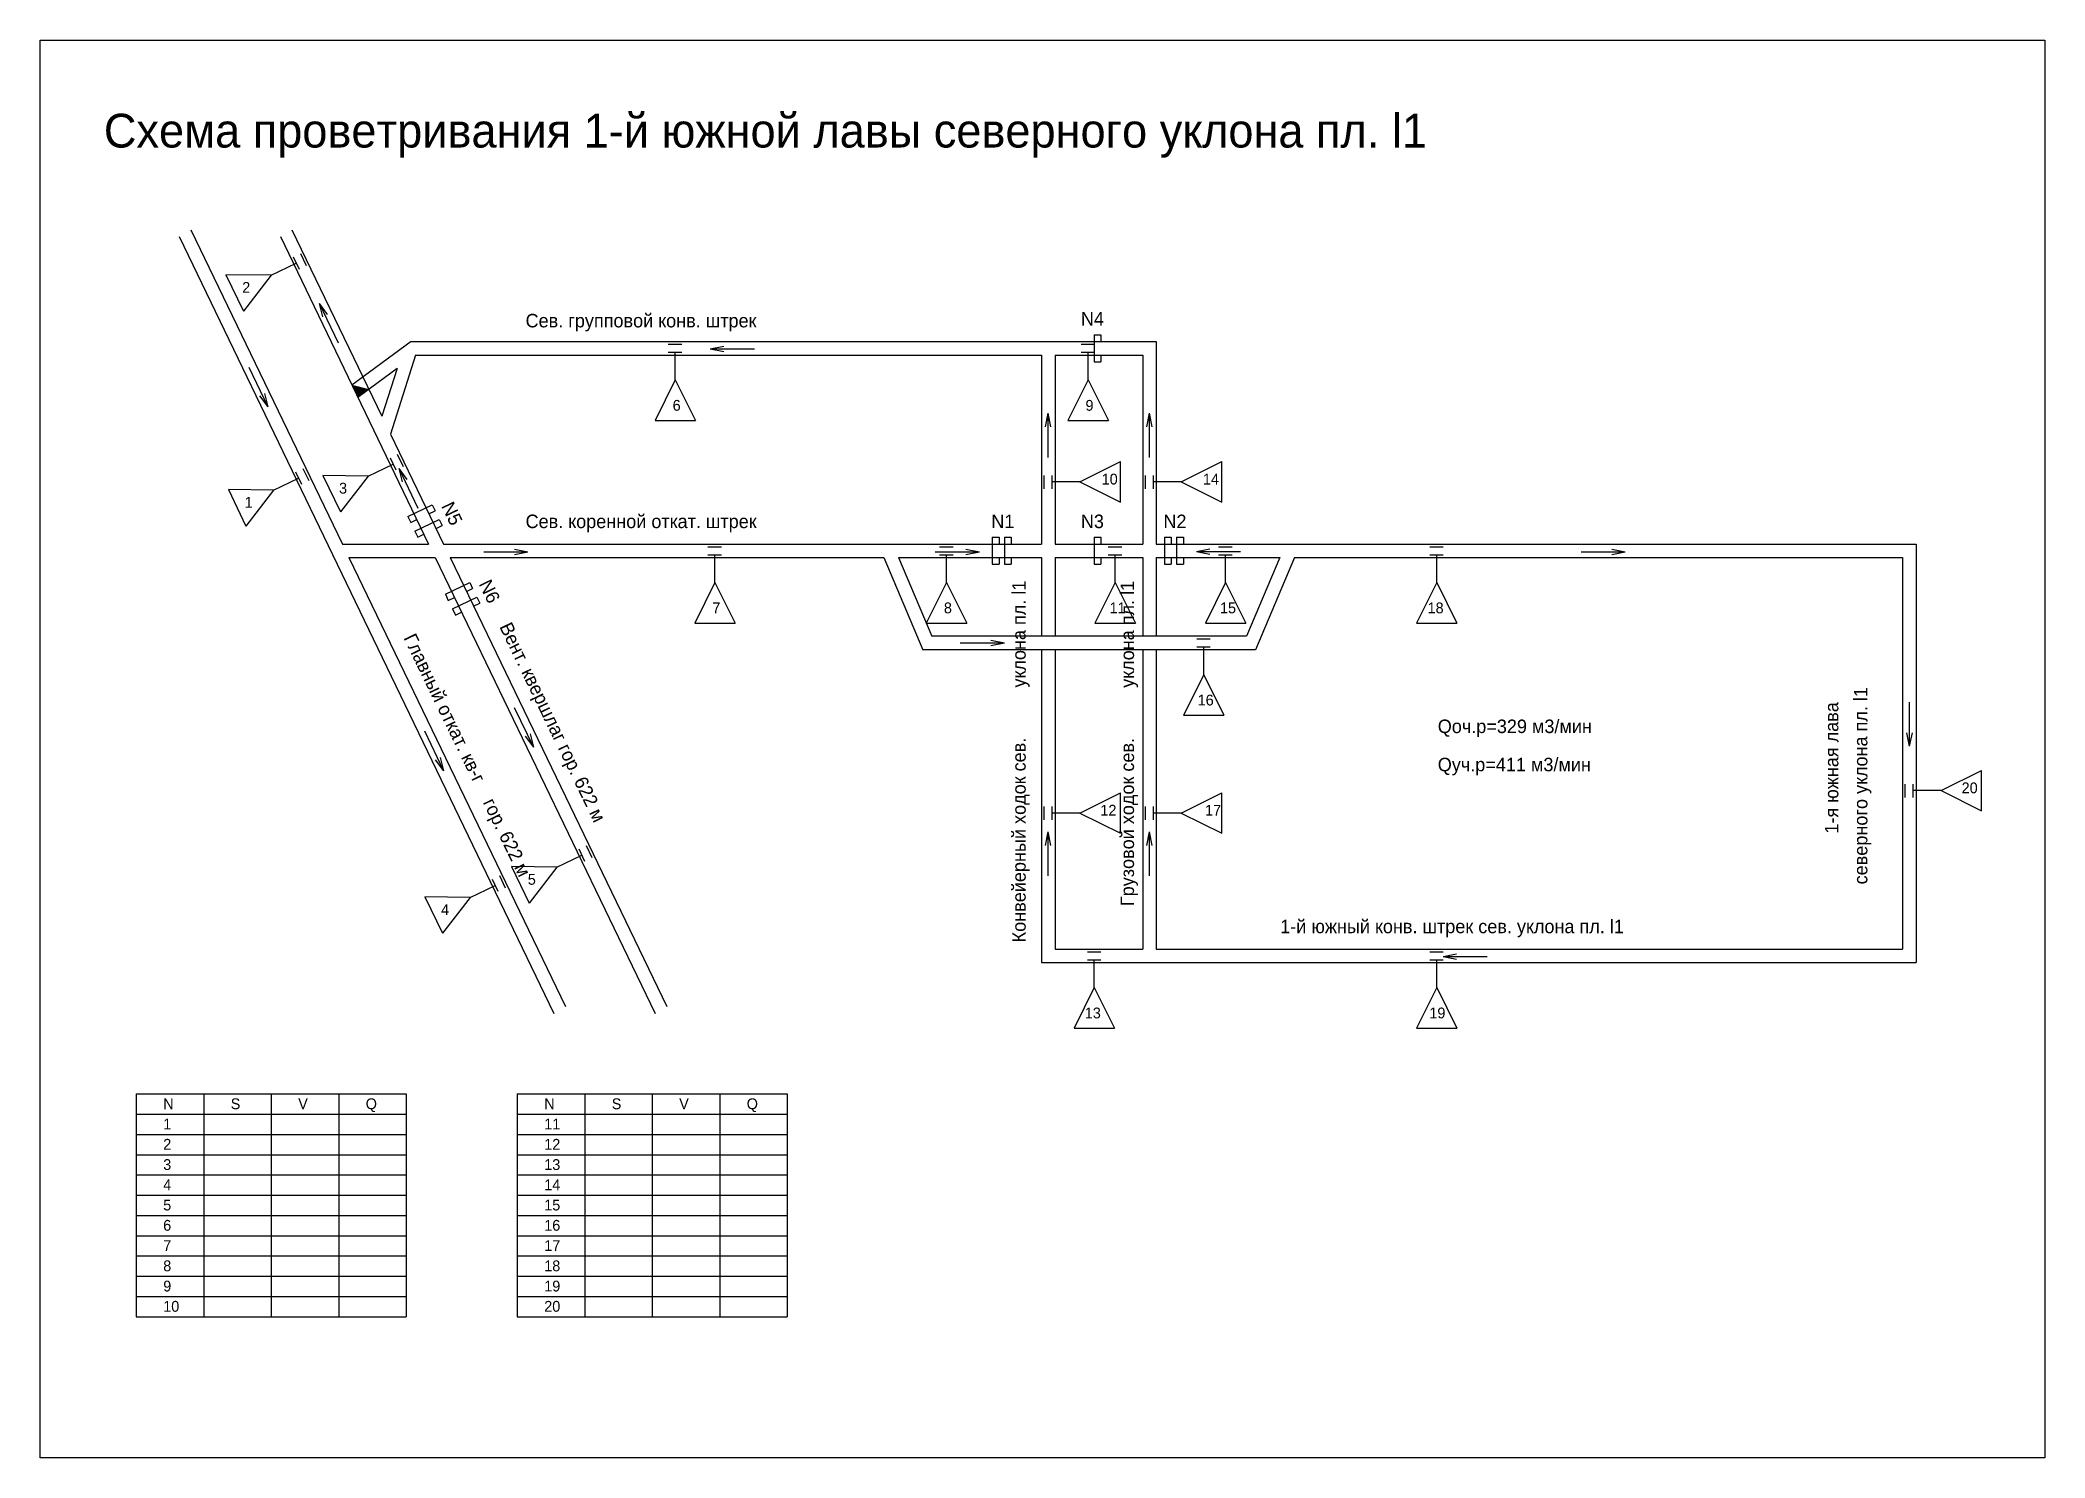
# Model space of a CAD drawing. Header units: millimetres. Extents: x -1696 to 1666, y -393 to 931.
# Drawn here: x 181 to 1666, y -119 to 931 of the extents above; entities that cross this region are included whole.
import ezdxf

# ---------------------------------------------------------------- set-up
doc = ezdxf.new("R2010")
doc.units = ezdxf.units.MM

msp = doc.modelspace()

# ---------------------------------------------------------------- texts
for s, height, p in [('Схема проветривания 1-й южной лавы северного уклона пл. l1', 25, (227.819, 851.362)), ('2', 8, (330.298, 743.774)), ('Сев. групповой конв. штрек', 10, (540.203, 718.174)), ('N4', 10, (951.525, 719.509)), ('6', 8, (649.152, 656.428)), ('9', 8, (954.937, 656.428)), ('10', 8, (966.925, 601.803)), ('14', 8, (1041.925, 601.803)), ('3', 8, (402.052, 595.089)), ('1', 8, (332.097, 584.636)), ('Сев. коренной откат. штрек', 10, (540.203, 569.509)), ('N1', 10, (885.195, 569.509)), ('N3', 10, (951.525, 569.509)), ('N2', 10, (1012.66, 569.509)), ('7', 8, (678.545, 506.428)), ('8', 8, (850.078, 506.428)), ('11', 8, (972.774, 506.428)), ('15', 8, (1054.545, 506.428)), ('18', 8, (1208.341, 506.428)), ('16', 8, (1038.029, 438.166)), ('20', 8, (1603.93, 373.149)), ('12', 8, (965.98, 356.57)), ('17', 8, (1043.539, 356.57)), ('5', 8, (541.87, 305.366)), ('4', 8, (477.661, 283.006)), ('1-й южный конв. штрек сев. уклона пл. l1', 10, (1099.165, 269.509)), ('13', 8, (954.426, 206.428)), ('19', 8, (1209.64, 206.428)), ('N', 8, (271.8, 139.171)), ('S', 8, (321.8, 139.171)), ('V', 8, (371.8, 139.171)), ('Q', 8, (421.8, 139.171)), ('N', 8, (554.02, 139.171)), ('S', 8, (604.02, 139.171)), ('V', 8, (654.02, 139.171)), ('Q', 8, (704.02, 139.171)), ('1', 8, (271.8, 124.171)), ('11', 8, (554.02, 124.171)), ('2', 8, (271.8, 109.171)), ('12', 8, (554.02, 109.171)), ('3', 8, (271.8, 94.171)), ('13', 8, (554.02, 94.171)), ('4', 8, (271.8, 79.171)), ('14', 8, (554.02, 79.171)), ('5', 8, (271.8, 64.171)), ('15', 8, (554.02, 64.171)), ('6', 8, (271.8, 49.171)), ('16', 8, (554.02, 49.171)), ('7', 8, (271.8, 34.171)), ('17', 8, (554.02, 34.171)), ('8', 8, (271.8, 19.171)), ('18', 8, (554.02, 19.171)), ('9', 8, (271.8, 4.171)), ('19', 8, (554.02, 4.171)), ('10', 8, (271.8, -10.829)), ('20', 8, (554.02, -10.829))]:
    msp.add_text(s, height=height).set_placement(p)
for s, rotation, p in [('N5', 295.761542, (477.518, 585.861)), ('N6', 295.761542, (505.332, 528.226)), ('Конвейерный ходок сев.          уклона пл. l1', 90, (910.657, 262.731)), ('Грузовой ходок сев.          уклона пл. l1', 90, (990.9, 289.567)), ('Главный откат. кв-г    гор. 622 м', 295.761542, (449.602, 488.296)), ('Вент. квершлаг гор. 622 м', 295.761542, (520.606, 496.576)), ('северного уклона пл. l1', 90, (1534.115, 305.669)), ('1-я южная лава', 90, (1512.616, 343.24))]:
    msp.add_text(s, height=10, rotation=rotation).set_placement(p)
at = {"color": 1}
for s, p in [('Qоч.р=329 м3/мин', (1215.886, 417.723)), ('Qуч.р=411 м3/мин', (1215.886, 389.412))]:
    msp.add_text(s, height=10, dxfattribs=at).set_placement(p)

# ---------------------------------------------------------------- hatches: boundary and pattern name
msp.add_hatch(color=256).paths.add_polyline_path([(411.617, 675.413), (416.04, 666.249), (424.202, 672.273)])

# ---------------------------------------------------------------- linework, layer by layer
for p, q in [((292.196, 790.398), (404.487, 557.714)), ((367.196, 790.398), (433.842, 652.296)), ((283.561, 785.355), (561.186, 210.073)), ((358.561, 785.355), (468.418, 557.714)), ((351.794, 756.739), (370.285, 765.662)), ((318.256, 757.209), (331.295, 730.191)), ((351.794, 756.739), (318.256, 757.209)), ((351.794, 756.739), (331.295, 730.191)), ((455.379, 707.714), (411.617, 675.413)), ((455.379, 707.714), (1007.37, 707.714)), ((651.092, 679.214), (651.092, 699.745)), ((956.878, 679.214), (956.878, 699.745)), ((961.311, 712.714), (961.311, 692.714)), ((961.311, 712.714), (966.311, 712.714)), ((966.311, 712.714), (966.311, 707.714)), ((1007.37, 707.714), (1007.37, 557.714)), ((444.996, 687.622), (416.04, 666.249)), ((444.996, 687.622), (433.842, 652.296)), ((458.67, 697.714), (440.182, 639.16)), ((458.67, 697.714), (922.37, 697.714)), ((922.37, 697.714), (922.37, 557.714)), ((932.37, 697.714), (932.37, 557.714)), ((932.37, 697.714), (997.37, 697.714)), ((961.311, 692.714), (966.311, 692.714)), ((966.311, 697.714), (966.311, 692.714)), ((997.37, 697.714), (997.37, 557.714)), ((411.617, 675.413), (424.202, 672.273)), ((651.092, 679.214), (636.092, 649.214)), ((651.092, 679.214), (666.092, 649.214)), ((956.878, 679.214), (941.878, 649.214)), ((956.878, 679.214), (971.878, 649.214)), ((440.182, 639.16), (479.487, 557.714)), ((636.092, 649.214), (666.092, 649.214)), ((941.878, 649.214), (971.878, 649.214)), ((423.548, 608.055), (442.038, 616.978)), ((950.87, 603.743), (980.87, 618.743)), ((980.87, 588.743), (980.87, 618.743)), ((1025.87, 603.743), (1055.87, 618.743)), ((1055.87, 588.743), (1055.87, 618.743)), ((320.055, 598.071), (333.094, 571.053)), ((353.593, 597.601), (320.055, 598.071)), ((353.593, 597.601), (333.094, 571.053)), ((353.593, 597.601), (372.083, 606.524)), ((390.01, 608.525), (403.049, 581.507)), ((423.548, 608.055), (390.01, 608.525)), ((423.548, 608.055), (403.049, 581.507)), ((950.87, 603.743), (930.339, 603.743)), ((950.87, 603.743), (980.87, 588.743)), ((1025.87, 603.743), (1005.339, 603.743)), ((1025.87, 603.743), (1055.87, 588.743)), ((453.001, 578.156), (470.985, 586.835)), ((468.655, 580.158), (473.159, 582.332)), ((470.985, 586.835), (473.159, 582.332)), ((453.001, 578.156), (455.174, 573.653)), ((455.174, 573.653), (459.677, 575.826)), ((458.244, 567.292), (476.228, 575.971)), ((458.244, 567.292), (460.417, 562.789)), ((460.417, 562.789), (464.92, 564.962)), ((473.898, 569.295), (478.401, 571.468)), ((476.228, 575.971), (478.401, 571.468)), ((404.487, 557.714), (468.418, 557.714)), ((479.487, 557.714), (922.37, 557.714)), ((680.485, 529.214), (680.485, 549.745)), ((852.018, 529.214), (852.018, 549.745)), ((885.935, 562.714), (885.935, 542.714)), ((885.935, 562.714), (890.935, 562.714)), ((890.935, 562.714), (890.935, 557.714)), ((894.98, 562.714), (894.98, 542.714)), ((894.98, 562.714), (899.98, 562.714)), ((899.98, 562.714), (899.98, 557.714)), ((932.37, 557.714), (997.37, 557.714)), ((961.311, 562.714), (961.311, 542.714)), ((961.311, 562.714), (966.311, 562.714)), ((966.311, 562.714), (966.311, 557.714)), ((976.958, 529.214), (976.958, 549.745)), ((1007.37, 557.714), (1570.172, 557.714)), ((1013.4, 562.714), (1013.4, 542.714)), ((1013.4, 562.714), (1018.4, 562.714)), ((1018.4, 562.714), (1018.4, 557.714)), ((1022.445, 562.714), (1022.445, 542.714)), ((1022.445, 562.714), (1027.445, 562.714)), ((1027.445, 562.714), (1027.445, 557.714)), ((1058.729, 529.214), (1058.729, 549.745)), ((1215.123, 529.214), (1215.123, 549.745)), ((1570.172, 557.714), (1570.172, 247.714)), ((409.313, 547.714), (473.244, 547.714)), ((409.313, 547.714), (569.821, 215.117)), ((473.244, 547.714), (636.186, 210.073)), ((484.313, 547.714), (644.821, 215.117)), ((484.313, 547.714), (805.642, 547.714)), ((805.642, 547.714), (834.562, 479.452)), ((816.503, 547.714), (841.185, 489.452)), ((816.503, 547.714), (922.37, 547.714)), ((885.935, 542.714), (890.935, 542.714)), ((890.935, 547.714), (890.935, 542.714)), ((894.98, 542.714), (899.98, 542.714)), ((899.98, 547.714), (899.98, 542.714)), ((922.37, 547.714), (922.37, 489.452)), ((932.37, 547.714), (932.37, 489.452)), ((932.37, 547.714), (997.37, 547.714)), ((961.311, 542.714), (966.311, 542.714)), ((966.311, 547.714), (966.311, 542.714)), ((997.37, 547.714), (997.37, 489.452)), ((1007.37, 547.714), (1007.37, 489.452)), ((1007.37, 547.714), (1098.916, 547.714)), ((1013.4, 542.714), (1018.4, 542.714)), ((1018.4, 547.714), (1018.4, 542.714)), ((1022.445, 542.714), (1027.445, 542.714)), ((1027.445, 547.714), (1027.445, 542.714)), ((1098.916, 547.714), (1074.233, 489.452)), ((1109.777, 547.714), (1080.857, 479.452)), ((1109.777, 547.714), (1560.172, 547.714)), ((1560.172, 547.714), (1560.172, 257.714)), ((480.816, 520.52), (498.8, 529.199)), ((480.816, 520.52), (482.989, 516.017)), ((496.47, 522.523), (500.973, 524.696)), ((498.8, 529.199), (500.973, 524.696)), ((680.485, 529.214), (665.485, 499.214)), ((680.485, 529.214), (695.485, 499.214)), ((852.018, 529.214), (837.018, 499.214)), ((852.018, 529.214), (867.018, 499.214)), ((976.958, 529.214), (961.958, 499.214)), ((976.958, 529.214), (991.958, 499.214)), ((1058.729, 529.214), (1043.729, 499.214)), ((1058.729, 529.214), (1073.729, 499.214)), ((1215.123, 529.214), (1200.123, 499.214)), ((1215.123, 529.214), (1230.123, 499.214)), ((482.989, 516.017), (487.492, 518.19)), ((486.058, 509.656), (504.043, 518.335)), ((486.058, 509.656), (488.232, 505.153)), ((488.232, 505.153), (492.735, 507.326)), ((501.713, 511.659), (506.216, 513.832)), ((504.043, 518.335), (506.216, 513.832)), ((665.485, 499.214), (695.485, 499.214)), ((837.018, 499.214), (867.018, 499.214)), ((961.958, 499.214), (991.958, 499.214)), ((1043.729, 499.214), (1073.729, 499.214)), ((1200.123, 499.214), (1230.123, 499.214)), ((1080.857, 479.452), (834.562, 479.452)), ((1074.233, 489.452), (841.185, 489.452)), ((922.37, 479.452), (922.37, 247.714)), ((932.37, 479.452), (932.37, 257.714)), ((997.37, 479.452), (997.37, 257.714)), ((1007.37, 479.452), (1007.37, 257.714)), ((1042.528, 460.952), (1042.528, 481.483)), ((1042.528, 460.952), (1027.528, 430.952)), ((1042.528, 460.952), (1057.528, 430.952)), ((1027.528, 430.952), (1057.528, 430.952)), ((1588.672, 375.089), (1618.672, 390.089)), ((1618.672, 360.089), (1618.672, 390.089)), ((950.87, 358.511), (980.87, 373.511)), ((980.87, 343.511), (980.87, 373.511)), ((1025.87, 358.511), (1055.87, 373.511)), ((1055.87, 343.511), (1055.87, 373.511)), ((1588.672, 375.089), (1568.141, 375.089)), ((1588.672, 375.089), (1618.672, 360.089)), ((950.87, 358.511), (930.339, 358.511)), ((950.87, 358.511), (980.87, 343.511)), ((1025.87, 358.511), (1005.339, 358.511)), ((1025.87, 358.511), (1055.87, 343.511)), ((563.366, 318.331), (581.856, 327.255)), ((529.828, 318.802), (542.867, 291.783)), ((563.366, 318.331), (529.828, 318.802)), ((563.366, 318.331), (542.867, 291.783)), ((499.156, 295.971), (517.647, 304.895)), ((465.619, 296.442), (478.657, 269.423)), ((499.156, 295.971), (465.619, 296.442)), ((499.156, 295.971), (478.657, 269.423)), ((932.37, 257.714), (997.37, 257.714)), ((1007.37, 257.714), (1560.172, 257.714)), ((922.37, 247.714), (1570.172, 247.714)), ((961.483, 229.214), (961.483, 249.745)), ((1215.123, 229.214), (1215.123, 249.745)), ((961.483, 229.214), (946.483, 199.214)), ((961.483, 229.214), (976.483, 199.214)), ((1215.123, 229.214), (1200.123, 199.214)), ((1215.123, 229.214), (1230.123, 199.214)), ((946.483, 199.214), (976.483, 199.214)), ((1200.123, 199.214), (1230.123, 199.214)), ((251.869, 150.465), (451.869, 150.465)), ((251.869, 150.465), (251.869, -14.535)), ((301.869, 150.465), (301.869, -14.535)), ((351.869, 150.465), (351.869, -14.535)), ((401.869, 150.465), (401.869, -14.535)), ((451.869, 150.465), (451.869, -14.535)), ((534.088, 150.465), (534.088, -14.535)), ((534.088, 150.465), (734.088, 150.465)), ((584.088, 150.465), (584.088, -14.535)), ((634.088, 150.465), (634.088, -14.535)), ((684.088, 150.465), (684.088, -14.535)), ((734.088, 150.465), (734.088, -14.535)), ((251.869, 135.465), (451.869, 135.465)), ((534.088, 135.465), (734.088, 135.465)), ((251.869, 120.465), (451.869, 120.465)), ((534.088, 120.465), (734.088, 120.465)), ((251.869, 105.465), (451.869, 105.465)), ((534.088, 105.465), (734.088, 105.465)), ((251.869, 90.465), (451.869, 90.465)), ((534.088, 90.465), (734.088, 90.465)), ((251.869, 75.465), (451.869, 75.465)), ((534.088, 75.465), (734.088, 75.465)), ((251.869, 60.465), (451.869, 60.465)), ((534.088, 60.465), (734.088, 60.465)), ((251.869, 45.465), (451.869, 45.465)), ((534.088, 45.465), (734.088, 45.465)), ((251.869, 30.465), (451.869, 30.465)), ((534.088, 30.465), (734.088, 30.465)), ((251.869, 15.465), (451.869, 15.465)), ((534.088, 15.465), (734.088, 15.465)), ((251.869, 0.465), (451.869, 0.465)), ((534.088, 0.465), (734.088, 0.465)), ((251.869, -14.535), (451.869, -14.535)), ((534.088, -14.535), (734.088, -14.535))]:
    msp.add_line(p, q)
at = {"color": 1}
for p, q in [((373.422, 772.895), (377.768, 763.889)), ((368.046, 770.301), (372.392, 761.295)), ((645.942, 705.714), (655.942, 705.714)), ((645.942, 699.745), (655.942, 699.745)), ((951.727, 705.714), (961.727, 705.714)), ((951.727, 699.745), (961.727, 699.745)), ((335.17, 688.774), (349.381, 659.326)), ((346.836, 669.201), (349.381, 659.326)), ((343.233, 667.463), (349.381, 659.326)), ((445.175, 624.211), (449.522, 615.205)), ((369.845, 611.163), (374.191, 602.157)), ((375.22, 613.757), (379.567, 604.751)), ((439.8, 621.617), (444.146, 612.611)), ((460.673, 584.124), (446.461, 613.572)), ((449.006, 603.697), (446.461, 613.572)), ((452.609, 605.435), (446.461, 613.572)), ((924.37, 598.593), (924.37, 608.593)), ((930.339, 598.593), (930.339, 608.593)), ((999.37, 598.593), (999.37, 608.593)), ((1005.339, 598.593), (1005.339, 608.593)), ((509.25, 551.975), (541.948, 551.975)), ((531.948, 553.975), (541.948, 551.975)), ((531.948, 549.975), (541.948, 551.975)), ((675.334, 555.714), (685.334, 555.714)), ((675.334, 549.745), (685.334, 549.745)), ((843.674, 551.975), (876.372, 551.975)), ((846.868, 555.714), (856.868, 555.714)), ((846.868, 549.745), (856.868, 549.745)), ((866.372, 553.975), (876.372, 551.975)), ((866.372, 549.975), (876.372, 551.975)), ((971.807, 555.714), (981.807, 555.714)), ((971.807, 549.745), (981.807, 549.745)), ((1047.102, 553.975), (1037.102, 551.975)), ((1047.102, 549.975), (1037.102, 551.975)), ((1069.8, 551.975), (1037.102, 551.975)), ((1053.578, 555.714), (1063.578, 555.714)), ((1053.578, 549.745), (1063.578, 549.745)), ((1209.973, 555.714), (1219.973, 555.714)), ((1209.973, 549.745), (1219.973, 549.745)), ((1322.016, 551.975), (1354.714, 551.975)), ((1344.714, 553.975), (1354.714, 551.975)), ((1344.714, 549.975), (1354.714, 551.975)), ((862.231, 484.452), (894.929, 484.452)), ((884.929, 486.452), (894.929, 484.452)), ((884.929, 482.452), (894.929, 484.452)), ((1037.378, 487.452), (1047.378, 487.452)), ((1037.378, 481.483), (1047.378, 481.483)), ((531.846, 436.642), (546.058, 407.194)), ((1565.172, 440.694), (1565.172, 407.996)), ((465.226, 419.278), (479.438, 389.83)), ((543.513, 417.069), (546.058, 407.194)), ((1563.172, 417.996), (1565.172, 407.996)), ((1567.172, 417.996), (1565.172, 407.996)), ((539.91, 415.33), (546.058, 407.194)), ((473.29, 397.966), (479.438, 389.83)), ((476.893, 399.705), (479.438, 389.83)), ((1562.172, 369.939), (1562.172, 379.939)), ((1568.141, 369.939), (1568.141, 379.939)), ((924.37, 353.36), (924.37, 363.36)), ((930.339, 353.36), (930.339, 363.36)), ((999.37, 353.36), (999.37, 363.36)), ((1005.339, 353.36), (1005.339, 363.36)), ((579.618, 331.893), (583.964, 322.887)), ((584.993, 334.487), (589.34, 325.481)), ((520.784, 312.128), (525.13, 303.122)), ((515.408, 309.533), (519.755, 300.527)), ((956.333, 255.714), (966.333, 255.714)), ((1209.973, 255.714), (1219.973, 255.714)), ((956.333, 249.745), (966.333, 249.745)), ((1209.973, 249.745), (1219.973, 249.745))]:
    msp.add_line(p, q, dxfattribs=at)
at = {"color": 5}
for p, q in [((401.677, 706.372), (387.466, 735.82)), ((390.011, 725.944), (387.466, 735.82)), ((393.613, 727.683), (387.466, 735.82)), ((687.002, 703.975), (677.002, 701.975)), ((709.7, 701.975), (677.002, 701.975)), ((687.002, 699.975), (677.002, 701.975)), ((925.37, 644.577), (927.37, 654.577)), ((927.37, 621.879), (927.37, 654.577)), ((929.37, 644.577), (927.37, 654.577)), ((1000.37, 644.577), (1002.37, 654.577)), ((1002.37, 621.879), (1002.37, 654.577)), ((1004.37, 644.577), (1002.37, 654.577)), ((925.37, 334.577), (927.37, 344.577)), ((927.37, 311.879), (927.37, 344.577)), ((929.37, 334.577), (927.37, 344.577)), ((1000.37, 334.577), (1002.37, 344.577)), ((1002.37, 311.879), (1002.37, 344.577)), ((1004.37, 334.577), (1002.37, 344.577)), ((1229.84, 253.975), (1219.84, 251.975)), ((1252.538, 251.975), (1219.84, 251.975)), ((1229.84, 249.975), (1219.84, 251.975))]:
    msp.add_line(p, q, dxfattribs=at)
msp.add_lwpolyline([(1665.607, -119.075), (180.607, -119.075), (180.607, 930.925), (1665.607, 930.925)], close=True)

msp.set_redraw_order([(e.dxf.handle, doc.entitydb.next_handle()) for e in msp.query("TEXT MTEXT ATTDEF DIMENSION ARC_DIMENSION")])  # texts and dimensions are drawn at this point

doc.saveas('drawing.dxf')
